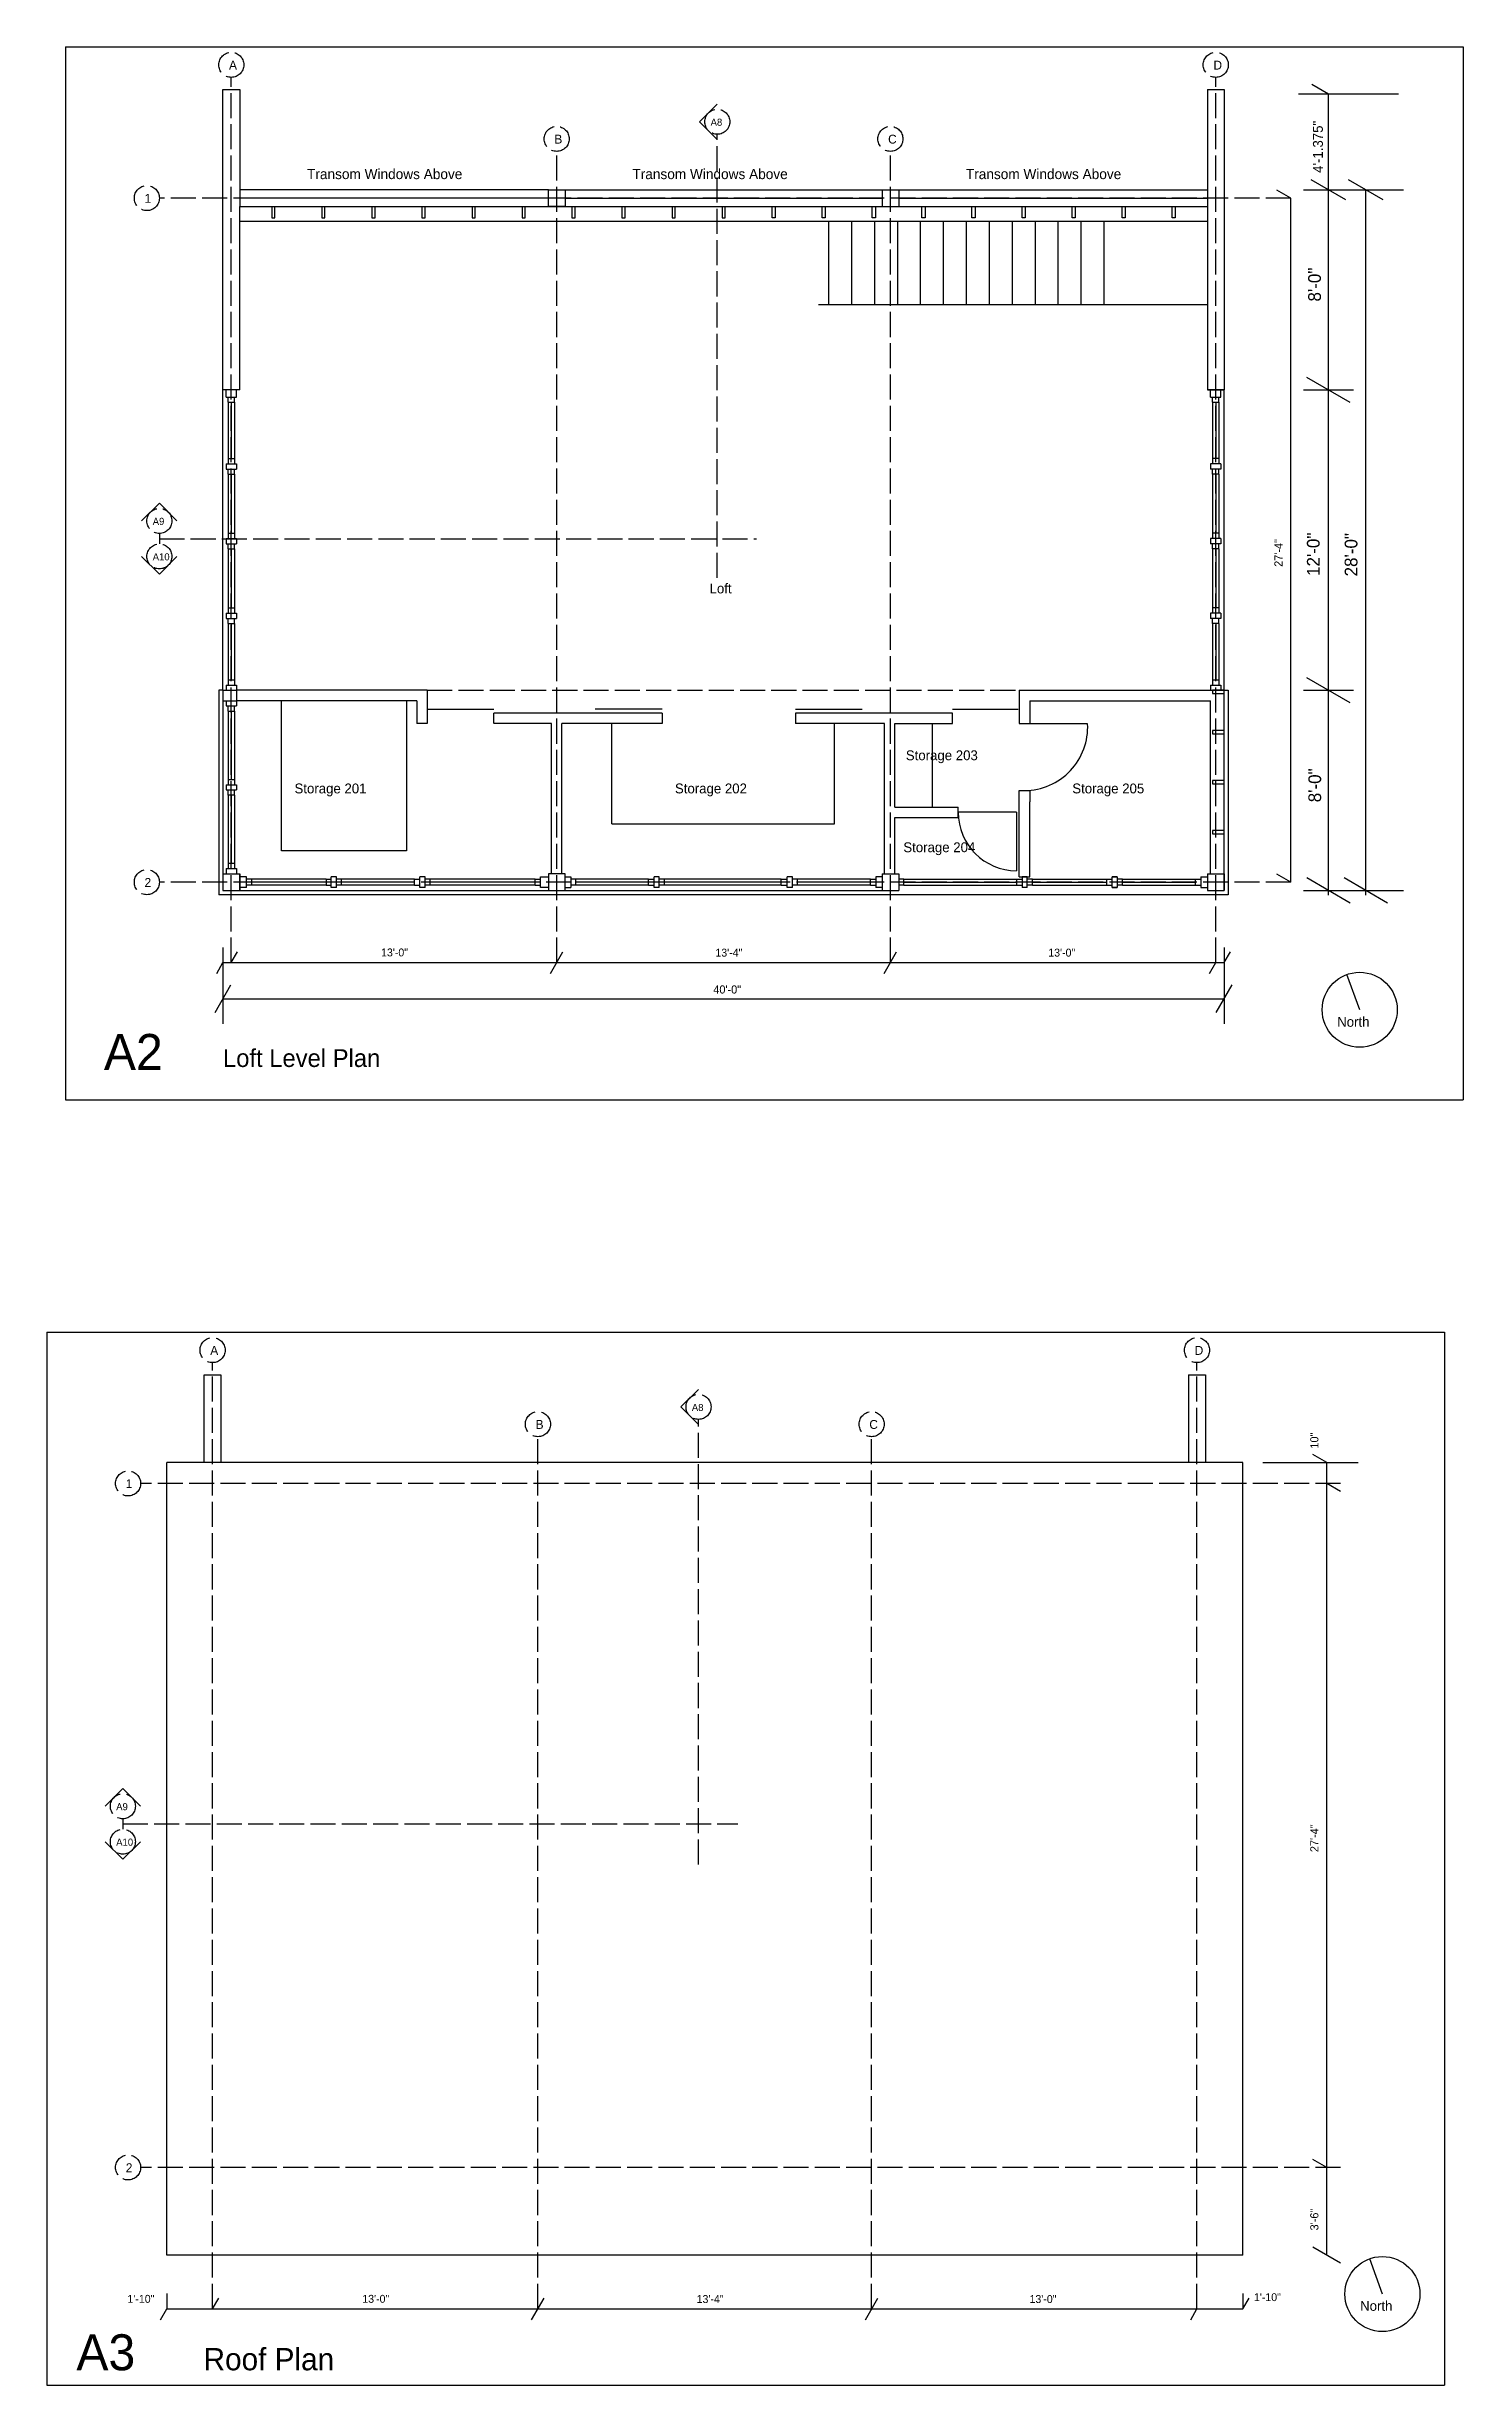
# Model space of a CAD drawing. Header units: inches. Extents: x 1328 to 6141, y 1498 to 3235.
# Drawn here: x 1328 to 2007, y 1498 to 2619 of the extents above; entities that cross this region are included whole.
import ezdxf

# ---------------------------------------------------------------- set-up
doc = ezdxf.new("R2010")
doc.units = ezdxf.units.IN
doc.header["$MEASUREMENT"] = 0
doc.linetypes.add('ACAD_ISO02W100', pattern=[15, 12, -3])
for name, color, linetype in [('const', 253, 'Continuous'), ('e1', 253, 'Continuous'), ('e2', 251, 'Continuous'), ('glass', 172, 'Continuous'), ('grid', 30, 'ACAD_ISO02W100'), ('millwork', 40, 'Continuous'), ('soffit', 253, 'ACAD_ISO02W100'), ('stairs', 140, 'Continuous'), ('walls', 7, 'Continuous')]:
    doc.layers.add(name, color=color, linetype=linetype)

msp = doc.modelspace()

# ---------------------------------------------------------------- texts
at = {"layer": 'const', "attachment_point": 1}
for s, insert, char_height, width in [('A', (1415.2, 2612.4), 4.26, 1625.197), ('D', (1887.2, 2612.4), 4.26, 1625.197), ('A8', (1646.1, 2584.6), 3.41, 1300.158), ('B', (1571.2, 2576.9), 4.26, 1625.197), ('C', (1731.2, 2576.9), 4.26, 1625.197), ('Transom Windows Above', (1452.6, 2560.5), 4.889, 1864.026), ('Transom Windows Above', (1608.6, 2560.5), 4.889, 1864.026), ('Transom Windows Above', (1768.5, 2560.5), 4.889, 1864.026), ('1', (1374.7, 2548.5), 4.26, 1625.197), ('A9', (1378.6, 2393.2), 3.41, 1300.158), ('A10', (1378.6, 2376.2), 3.41, 1300.158), ('Loft', (1645.6, 2361.7), 4.74, 1805.775), ('Storage 203', (1739.7, 2281.7), 4.736, 1805.775), ('Storage 201', (1446.6, 2265.8), 4.736, 1805.775), ('Storage 202', (1629, 2265.8), 4.736, 1805.775), ('Storage 205', (1819.5, 2265.8), 4.736, 1805.775), ('Storage 204', (1738.5, 2237.6), 4.736, 1805.775), ('2', (1374.7, 2220.5), 4.26, 1625.197), ('13\'-0"', (1488.1, 2186.7), 3.79, 1444.62), ('13\'-4"', (1648.4, 2186.6), 3.79, 1444.62), ('13\'-0"', (1808, 2186.6), 3.79, 1444.62), ('40\'-0"', (1647.4, 2169), 3.91, 1491.22), ('North', (1946.5, 2153.9), 4.74, 1805.775), ('A2', (1355.2, 2145.7), 17.26, 6582.049), ('Loft Level Plan', (1412.3, 2138.4), 8.525, 3250.395), ('A', (1406.2, 1996.1), 4.26, 1625.197), ('D', (1878.2, 1996.1), 4.26, 1625.197), ('A8', (1637.1, 1968.3), 3.41, 1300.158), ('B', (1562.2, 1960.6), 4.26, 1625.197), ('C', (1722.2, 1960.6), 4.26, 1625.197), ('1', (1365.7, 1932.2), 4.26, 1625.197), ('A9', (1361.1, 1776.9), 3.41, 1300.158), ('A10', (1361.1, 1759.9), 3.41, 1300.158), ('2', (1365.7, 1604.2), 4.26, 1625.197), ('1\'-10"', (1366.5, 1541.1), 3.79, 1444.62), ('13\'-0"', (1479.1, 1541.1), 3.79, 1444.62), ('13\'-4"', (1639.4, 1541), 3.79, 1444.62), ('13\'-0"', (1799, 1541), 3.79, 1444.62), ('1\'-10"', (1906.6, 1541.9), 3.79, 1444.62), ('North', (1957.5, 1538.2), 4.74, 1805.775), ('A3', (1342, 1522.2), 17.26, 6582.049), ('Roof Plan', (1403, 1515.6), 10.66, 4062.993)]:
    msp.add_mtext(s, dxfattribs=dict(at, insert=insert, char_height=char_height, width=width))
at = {"layer": 'const', "attachment_point": 1, "rotation": 90}
for s, insert, char_height, width in [('4\'-1.375"', (1934.9, 2558.6), 4.74, 1805.775), ('8\'-0"', (1932.6, 2496.9), 6.11, 2330.032), ('27\'-4"', (1916.4, 2369.7), 3.91, 1491.22), ('12\'-0"', (1932, 2365.3), 6.11, 2330.032), ('28\'-0"', (1950.1, 2365.1), 6.11, 2330.032), ('8\'-0"', (1932.7, 2256.8), 6.11, 2330.032), ('10"', (1933.6, 1946.9), 3.91, 1491.22), ('27\'-4"', (1933.6, 1753.4), 3.91, 1491.22), ('3\'-6"', (1933.6, 1572), 3.91, 1491.22)]:
    msp.add_mtext(s, dxfattribs=dict(at, insert=insert, char_height=char_height, width=width))

# ---------------------------------------------------------------- linework, layer by layer
for p, q in [((1336.8, 2619.1), (2006.9, 2619.1)), ((1336.8, 2619.1), (1336.8, 2114.1)), ((2006.9, 2619.1), (2006.9, 2114.1)), ((1336.8, 2114.1), (2006.9, 2114.1)), ((1327.8, 2002.8), (1997.9, 2002.8)), ((1327.8, 2002.8), (1327.8, 1497.8)), ((1997.9, 2002.8), (1997.9, 1497.8)), ((1327.8, 1497.8), (1997.9, 1497.8))]:
    msp.add_line(p, q)
at = {"layer": 'const'}
for p, q in [((1975.9, 2596.3), (1927.9, 2596.3)), ((1942.3, 2596.3), (1934.3, 2600.9)), ((1942.3, 2212.3), (1942.3, 2596.3)), ((1924.3, 2546.5), (1917.6, 2550.3)), ((1924.3, 2218.5), (1924.3, 2546.5)), ((1930.3, 2550.5), (1978.3, 2550.5)), ((1950.6, 2545.7), (1934, 2555.3)), ((1968.6, 2545.7), (1952, 2555.3)), ((1960.3, 2212.3), (1960.3, 2550.5)), ((1952.7, 2448.5), (1931.9, 2460.5)), ((1930.3, 2454.5), (1954.3, 2454.5)), ((1930.3, 2310.5), (1954.3, 2310.5)), ((1952.7, 2304.5), (1931.9, 2316.5)), ((1924.3, 2218.5), (1917.6, 2222.3)), ((1952.7, 2208.5), (1931.9, 2220.5)), ((1970.7, 2208.5), (1949.9, 2220.5)), ((1930.3, 2214.5), (1978.3, 2214.5)), ((1412.3, 2187.2), (1412.3, 2150.6)), ((1892.3, 2187.2), (1892.3, 2150.6)), ((1409.3, 2174.7), (1412.3, 2179.9)), ((1412.3, 2179.9), (1892.3, 2179.9)), ((1416.3, 2179.9), (1419.3, 2185.1)), ((1569.3, 2174.7), (1575.3, 2185.1)), ((1729.3, 2174.7), (1735.3, 2185.1)), ((1885.3, 2174.7), (1888.3, 2179.9)), ((1892.3, 2179.9), (1895.3, 2185.1)), ((1408.5, 2156), (1416.1, 2169.3)), ((1888.5, 2156), (1896.1, 2169.3)), ((1412.3, 2162.6), (1892.3, 2162.6)), ((1941.5, 1940.2), (1934.8, 1944)), ((1941.5, 1560.2), (1941.5, 1940.2)), ((1948.1, 1926.3), (1941.5, 1930.2)), ((1941.5, 1602.2), (1934.8, 1606)), ((1948.1, 1556.3), (1934.8, 1564)), ((1385.3, 1541.7), (1385.3, 1534.4)), ((1407.3, 1534.4), (1410.3, 1539.6)), ((1560.3, 1529.2), (1566.3, 1539.6)), ((1720.3, 1529.2), (1726.3, 1539.6)), ((1901.3, 1541.7), (1901.3, 1534.4)), ((1901.3, 1534.4), (1904.3, 1539.6)), ((1382.3, 1529.2), (1385.3, 1534.4)), ((1385.3, 1534.4), (1901.3, 1534.4)), ((1876.3, 1529.2), (1879.3, 1534.4))]:
    msp.add_line(p, q, dxfattribs=at)
at = {"layer": 'e1'}
for p, q in [((1412.3, 2310.5), (1412.3, 2454.5)), ((1892.3, 2310.5), (1892.3, 2454.5)), ((1410.3, 2310.5), (1410.3, 2212.5)), ((1412.3, 2310.5), (1410.3, 2310.5)), ((1892.3, 2310.5), (1894.3, 2310.5)), ((1894.3, 2310.5), (1894.3, 2212.5)), ((1894.3, 2212.5), (1410.3, 2212.5)), ((1901.3, 1560.2), (1385.3, 1560.2))]:
    msp.add_line(p, q, dxfattribs=at)
for centre in [(1957.3, 2157.3), (1968.2, 1541.5)]:
    msp.add_circle(centre, 18, dxfattribs=at)
at = {"layer": 'e2'}
for p, q in [((1568.3, 2550.5), (1420.3, 2550.5)), ((1576.3, 2550.5), (1728.3, 2550.5)), ((1736.3, 2550.5), (1884.3, 2550.5)), ((1412.3, 2305.5), (1412.3, 2222.5)), ((1440.3, 2233.5), (1440.3, 2305.5)), ((1500.3, 2305.5), (1500.3, 2233.5)), ((1500.3, 2233.5), (1440.3, 2233.5)), ((1420.3, 2214.5), (1568.3, 2214.5)), ((1576.3, 2214.5), (1728.3, 2214.5)), ((1910.9, 1940.2), (1956.5, 1940.2))]:
    msp.add_line(p, q, dxfattribs=at)
at = {"layer": 'glass'}
for p, q in [((1414.8, 2448.6), (1414.8, 2421.6)), ((1417.8, 2448.6), (1417.8, 2421.6)), ((1886.8, 2448.6), (1886.8, 2421.6)), ((1889.8, 2448.6), (1889.8, 2421.6)), ((1414.8, 2414.1), (1414.8, 2385.8)), ((1417.8, 2414.1), (1417.8, 2385.8)), ((1886.8, 2414.1), (1886.8, 2385.8)), ((1889.8, 2414.1), (1889.8, 2385.8)), ((1414.8, 2378.3), (1414.8, 2350)), ((1417.8, 2378.3), (1417.8, 2350)), ((1886.8, 2378.3), (1886.8, 2350)), ((1889.8, 2378.3), (1889.8, 2350)), ((1414.8, 2342.5), (1414.8, 2315.5)), ((1417.8, 2342.5), (1417.8, 2315.5)), ((1886.8, 2342.5), (1886.8, 2315.5)), ((1889.8, 2342.5), (1889.8, 2315.5)), ((1414.8, 2300.5), (1414.8, 2267.7)), ((1417.8, 2300.5), (1417.8, 2267.7)), ((1414.8, 2260.2), (1414.8, 2227.5)), ((1417.8, 2260.2), (1417.8, 2227.5)), ((1461.7, 2220), (1426, 2220)), ((1461.7, 2217), (1426, 2217)), ((1504.2, 2220), (1469.2, 2220)), ((1504.2, 2217), (1469.2, 2217)), ((1562, 2220), (1511.7, 2220)), ((1562, 2217), (1511.7, 2217)), ((1616.3, 2220), (1581.5, 2220)), ((1616.3, 2217), (1581.5, 2217)), ((1680, 2220), (1624, 2220)), ((1680, 2217), (1624, 2217)), ((1722.8, 2220), (1687.8, 2220)), ((1722.8, 2217), (1687.8, 2217)), ((1738.8, 2220), (1792.9, 2220)), ((1738.8, 2217), (1792.9, 2217)), ((1800.4, 2220), (1836.1, 2220)), ((1800.4, 2217), (1836.1, 2217)), ((1843.6, 2220), (1878.6, 2220)), ((1843.6, 2217), (1878.6, 2217))]:
    msp.add_line(p, q, dxfattribs=at)
at = {"layer": 'grid'}
for p, q in [((1416.3, 2179.9), (1416.3, 2604.4)), ((1888.3, 2179.9), (1888.3, 2604.4)), ((1572.3, 2179.9), (1572.3, 2568.9)), ((1649.3, 2364.4), (1649.3, 2577.1)), ((1732.3, 2179.9), (1732.3, 2568.9)), ((1924.3, 2546.5), (1381.8, 2546.5)), ((1381.8, 2385.7), (1381.8, 2380.7)), ((1381.8, 2383.2), (1668.1, 2383.2)), ((1924.3, 2218.5), (1381.8, 2218.5)), ((1407.3, 1534.4), (1407.3, 1988.1)), ((1879.3, 1534.4), (1879.3, 1988.1)), ((1563.3, 1534.4), (1563.3, 1952.6)), ((1640.3, 1747.5), (1640.3, 1960.9)), ((1723.3, 1534.4), (1723.3, 1952.6)), ((1948.1, 1930.2), (1372.8, 1930.2)), ((1364.3, 1769.4), (1364.3, 1764.4)), ((1364.3, 1766.9), (1659.1, 1766.9)), ((1948.1, 1602.2), (1372.8, 1602.2))]:
    msp.add_line(p, q, dxfattribs=at)
for centre in [(1416.3, 2610.4), (1888.3, 2610.4), (1572.3, 2574.9), (1649.3, 2583.1), (1732.3, 2574.9), (1375.8, 2546.5), (1381.8, 2391.7), (1381.8, 2374.7), (1375.8, 2218.5), (1407.3, 1994.1), (1879.3, 1994.1), (1563.3, 1958.6), (1640.3, 1966.9), (1723.3, 1958.6), (1366.8, 1930.2), (1364.3, 1775.4), (1364.3, 1758.4), (1366.8, 1602.2)]:
    msp.add_circle(centre, 6, dxfattribs=at)
at = {"layer": 'millwork'}
for p, q in [((1416.3, 2448.6), (1416.3, 2421.6)), ((1888.3, 2448.6), (1888.3, 2421.6)), ((1416.3, 2414.1), (1416.3, 2385.8)), ((1888.3, 2414.1), (1888.3, 2385.8)), ((1416.3, 2378.3), (1416.3, 2350)), ((1888.3, 2378.3), (1888.3, 2350)), ((1416.3, 2342.5), (1416.3, 2315.5)), ((1888.3, 2342.5), (1888.3, 2315.5)), ((1416.3, 2300.5), (1416.3, 2267.7)), ((1510.7, 2301.5), (1542.2, 2301.5)), ((1622.8, 2301.5), (1590.8, 2301.5)), ((1686.8, 2301.5), (1718.8, 2301.5)), ((1762.1, 2301.5), (1793.6, 2301.5)), ((1598.8, 2246.5), (1598.8, 2294.5)), ((1705.5, 2246.5), (1705.5, 2294.5)), ((1752.5, 2254.5), (1752.5, 2294.5)), ((1796.6, 2294.5), (1826.8, 2294.5)), ((1416.3, 2260.2), (1416.3, 2227.5)), ((1598.8, 2246.5), (1705.5, 2246.5)), ((1792.8, 2252), (1764.8, 2252)), ((1792.8, 2252), (1792.8, 2224)), ((1461.7, 2218.5), (1426, 2218.5)), ((1504.2, 2218.5), (1469.2, 2218.5)), ((1562, 2218.5), (1511.7, 2218.5)), ((1616.3, 2218.5), (1581.5, 2218.5)), ((1680, 2218.5), (1624, 2218.5)), ((1722.8, 2218.5), (1687.8, 2218.5)), ((1738.8, 2218.5), (1792.9, 2218.5)), ((1800.4, 2218.5), (1836.1, 2218.5)), ((1843.6, 2218.5), (1878.6, 2218.5))]:
    msp.add_line(p, q, dxfattribs=at)
for centre, radius, start, end in [((1796.4, 2292.9), 30.5, 270.515, 2.8476), ((1792.8, 2252), 28, 180, 270)]:
    msp.add_arc(centre, radius, start, end, dxfattribs=at)
at = {"layer": 'soffit'}
msp.add_line((1510.2, 2310.5), (1794.1, 2310.5), dxfattribs=at)
at = {"layer": 'stairs'}
for p, q in [((1702.8, 2495.5), (1702.8, 2535.5)), ((1713.8, 2495.5), (1713.8, 2535.5)), ((1724.8, 2495.5), (1724.8, 2535.5)), ((1735.8, 2495.5), (1735.8, 2535.5)), ((1746.8, 2495.5), (1746.8, 2535.5)), ((1757.8, 2495.5), (1757.8, 2535.5)), ((1768.8, 2495.5), (1768.8, 2535.5)), ((1779.8, 2495.5), (1779.8, 2535.5)), ((1790.8, 2495.5), (1790.8, 2535.5)), ((1801.8, 2495.5), (1801.8, 2535.5)), ((1812.8, 2495.5), (1812.8, 2535.5)), ((1823.8, 2495.5), (1823.8, 2535.5)), ((1834.8, 2495.5), (1834.8, 2535.5)), ((1697.8, 2495.5), (1884.3, 2495.5))]:
    msp.add_line(p, q, dxfattribs=at)
at = {"layer": 'walls'}
for p, q in [((1412.3, 2454.5), (1412.3, 2598.5)), ((1412.3, 2598.5), (1420.3, 2598.5)), ((1420.3, 2598.5), (1420.3, 2542.5)), ((1649.3, 2591.6), (1640.8, 2583.1)), ((1884.3, 2598.5), (1884.3, 2542.5)), ((1884.3, 2598.5), (1892.3, 2598.5)), ((1892.3, 2598.5), (1892.3, 2454.5)), ((1649.3, 2574.6), (1640.8, 2583.1)), ((1568.3, 2546.5), (1420.3, 2546.5)), ((1568.3, 2542.5), (1568.3, 2550.5)), ((1568.3, 2550.5), (1576.3, 2550.5)), ((1576.3, 2550.5), (1576.3, 2542.5)), ((1576.3, 2546.5), (1728.3, 2546.5)), ((1728.3, 2550.5), (1736.3, 2550.5)), ((1728.3, 2550.5), (1728.3, 2542.5)), ((1736.3, 2550.5), (1736.3, 2542.5)), ((1736.3, 2546.5), (1884.3, 2546.5)), ((1420.3, 2454.5), (1420.3, 2542.5)), ((1420.3, 2542.5), (1884.3, 2542.5)), ((1420.3, 2535.5), (1884.3, 2535.5)), ((1576.3, 2542.5), (1568.3, 2542.5)), ((1576.3, 2542.5), (1568.3, 2542.5)), ((1728.3, 2542.5), (1736.3, 2542.5)), ((1728.3, 2542.5), (1736.3, 2542.5)), ((1884.3, 2542.5), (1884.3, 2454.5)), ((1420.3, 2454.5), (1412.3, 2454.5)), ((1413.8, 2451.1), (1413.8, 2454.5)), ((1413.8, 2451.1), (1418.8, 2451.1)), ((1414.8, 2448.6), (1414.8, 2451.1)), ((1414.8, 2448.6), (1417.8, 2448.6)), ((1417.8, 2448.6), (1417.8, 2451.1)), ((1418.8, 2451.1), (1418.8, 2454.5)), ((1884.3, 2454.5), (1892.3, 2454.5)), ((1892.3, 2454.5), (1884.3, 2454.5)), ((1885.8, 2454.5), (1890.8, 2454.5)), ((1885.8, 2451.1), (1885.8, 2454.5)), ((1885.8, 2451.1), (1890.8, 2451.1)), ((1886.8, 2448.6), (1886.8, 2451.1)), ((1886.8, 2448.6), (1889.8, 2448.6)), ((1889.8, 2448.6), (1889.8, 2451.1)), ((1890.8, 2451.1), (1890.8, 2454.5)), ((1413.8, 2419.1), (1418.8, 2419.1)), ((1413.8, 2419.1), (1413.8, 2416.6)), ((1413.8, 2416.6), (1418.8, 2416.6)), ((1414.8, 2421.6), (1414.8, 2419.1)), ((1414.8, 2421.6), (1417.8, 2421.6)), ((1414.8, 2414.1), (1414.8, 2416.6)), ((1414.8, 2414.1), (1417.8, 2414.1)), ((1417.8, 2421.6), (1417.8, 2419.1)), ((1417.8, 2414.1), (1417.8, 2416.6)), ((1418.8, 2419.1), (1418.8, 2416.6)), ((1890.8, 2419.1), (1885.8, 2419.1)), ((1885.8, 2419.1), (1885.8, 2416.6)), ((1890.8, 2416.6), (1885.8, 2416.6)), ((1889.8, 2421.6), (1886.8, 2421.6)), ((1886.8, 2421.6), (1886.8, 2419.1)), ((1886.8, 2414.1), (1886.8, 2416.6)), ((1889.8, 2414.1), (1886.8, 2414.1)), ((1889.8, 2421.6), (1889.8, 2419.1)), ((1889.8, 2414.1), (1889.8, 2416.6)), ((1890.8, 2419.1), (1890.8, 2416.6)), ((1373.3, 2391.7), (1381.8, 2400.2)), ((1390.2, 2391.7), (1381.8, 2400.2)), ((1413.8, 2383.3), (1418.8, 2383.3)), ((1413.8, 2383.3), (1413.8, 2380.8)), ((1413.8, 2380.8), (1418.8, 2380.8)), ((1414.8, 2385.8), (1414.8, 2383.3)), ((1414.8, 2385.8), (1417.8, 2385.8)), ((1414.8, 2378.3), (1414.8, 2380.8)), ((1414.8, 2378.3), (1417.8, 2378.3)), ((1417.8, 2385.8), (1417.8, 2383.3)), ((1417.8, 2378.3), (1417.8, 2380.8)), ((1418.8, 2383.3), (1418.8, 2380.8)), ((1885.8, 2383.3), (1885.8, 2380.8)), ((1890.8, 2383.3), (1885.8, 2383.3)), ((1890.8, 2380.8), (1885.8, 2380.8)), ((1889.8, 2385.8), (1886.8, 2385.8)), ((1886.8, 2385.8), (1886.8, 2383.3)), ((1886.8, 2378.3), (1886.8, 2380.8)), ((1889.8, 2378.3), (1886.8, 2378.3)), ((1889.8, 2385.8), (1889.8, 2383.3)), ((1889.8, 2378.3), (1889.8, 2380.8)), ((1890.8, 2383.3), (1890.8, 2380.8)), ((1373.3, 2374.7), (1381.8, 2366.2)), ((1390.2, 2374.7), (1381.8, 2366.2)), ((1413.8, 2347.5), (1418.8, 2347.5)), ((1413.8, 2347.5), (1413.8, 2345)), ((1413.8, 2345), (1418.8, 2345)), ((1414.8, 2350), (1414.8, 2347.5)), ((1414.8, 2350), (1417.8, 2350)), ((1414.8, 2342.5), (1414.8, 2345)), ((1417.8, 2350), (1417.8, 2347.5)), ((1417.8, 2342.5), (1417.8, 2345)), ((1418.8, 2347.5), (1418.8, 2345)), ((1890.8, 2347.5), (1885.8, 2347.5)), ((1885.8, 2347.5), (1885.8, 2345)), ((1890.8, 2345), (1885.8, 2345)), ((1886.8, 2350), (1886.8, 2347.5)), ((1889.8, 2350), (1886.8, 2350)), ((1886.8, 2342.5), (1886.8, 2345)), ((1889.8, 2350), (1889.8, 2347.5)), ((1889.8, 2342.5), (1889.8, 2345)), ((1890.8, 2347.5), (1890.8, 2345)), ((1414.8, 2342.5), (1417.8, 2342.5)), ((1889.8, 2342.5), (1886.8, 2342.5)), ((1412.3, 2310.5), (1418.8, 2310.5)), ((1412.3, 2310.5), (1412.3, 2305.5)), ((1413.8, 2313), (1418.8, 2313)), ((1413.8, 2313), (1413.8, 2310.5)), ((1414.8, 2315.5), (1417.8, 2315.5)), ((1414.8, 2315.5), (1414.8, 2313)), ((1417.8, 2315.5), (1417.8, 2313)), ((1418.8, 2313), (1418.8, 2303)), ((1510.2, 2310.5), (1418.8, 2310.5)), ((1510.2, 2310.5), (1510.2, 2294.5)), ((1794.1, 2310.5), (1884.3, 2310.5)), ((1794.1, 2310.5), (1794.1, 2294.5)), ((1884.3, 2310.5), (1892.3, 2310.5)), ((1884.8, 2310.5), (1890.8, 2310.5)), ((1885.8, 2313), (1885.8, 2310.5)), ((1885.8, 2313), (1890.8, 2313)), ((1886.8, 2315.5), (1886.8, 2313)), ((1886.8, 2315.5), (1889.8, 2315.5)), ((1886.8, 2310.5), (1892.3, 2310.5)), ((1889.8, 2315.5), (1889.8, 2313)), ((1890.8, 2313), (1890.8, 2310.5)), ((1892.3, 2214.5), (1892.3, 2310.5)), ((1412.3, 2305.5), (1418.8, 2305.5)), ((1413.8, 2305.5), (1413.8, 2303)), ((1413.8, 2303), (1418.8, 2303)), ((1414.8, 2300.5), (1414.8, 2303)), ((1414.8, 2300.5), (1417.8, 2300.5)), ((1417.8, 2300.5), (1417.8, 2303)), ((1505.2, 2305.5), (1418.8, 2305.5)), ((1505.2, 2305.5), (1505.2, 2294.5)), ((1542.2, 2294.8), (1542.2, 2299.5)), ((1622.8, 2299.5), (1542.2, 2299.5)), ((1622.8, 2299.5), (1622.8, 2294.5)), ((1686.8, 2299.5), (1686.8, 2294.5)), ((1762.1, 2299.5), (1686.8, 2299.5)), ((1762.1, 2294.5), (1762.1, 2299.5)), ((1799.1, 2305.5), (1799.1, 2294.5)), ((1799.1, 2305.5), (1885.8, 2305.5)), ((1885.8, 2222.5), (1885.8, 2305.5)), ((1510.2, 2294.5), (1505.2, 2294.5)), ((1542.2, 2294.8), (1542.2, 2294.5)), ((1569.8, 2294.5), (1542.2, 2294.5)), ((1569.8, 2222.5), (1569.8, 2294.5)), ((1622.8, 2294.5), (1574.8, 2294.5)), ((1574.8, 2222.5), (1574.8, 2294.5)), ((1729.5, 2294.5), (1686.8, 2294.5)), ((1729.5, 2222.5), (1729.5, 2294.5)), ((1734.5, 2294.5), (1762.1, 2294.5)), ((1734.5, 2254.5), (1734.5, 2294.5)), ((1794.1, 2294.5), (1799.1, 2294.5)), ((1413.8, 2265.2), (1418.8, 2265.2)), ((1413.8, 2265.2), (1413.8, 2262.7)), ((1414.8, 2267.7), (1414.8, 2265.2)), ((1414.8, 2267.7), (1417.8, 2267.7)), ((1417.8, 2267.7), (1417.8, 2265.2)), ((1418.8, 2265.2), (1418.8, 2262.7)), ((1413.8, 2262.7), (1418.8, 2262.7)), ((1414.8, 2260.2), (1414.8, 2262.7)), ((1417.8, 2260.2), (1414.8, 2260.2)), ((1417.8, 2260.2), (1417.8, 2262.7)), ((1734.5, 2254.5), (1764.8, 2254.5)), ((1764.8, 2249.5), (1764.8, 2254.5)), ((1794.1, 2262.5), (1799.1, 2262.5)), ((1794.1, 2221), (1794.1, 2262.5)), ((1799.1, 2262.5), (1799.1, 2257)), ((1799.1, 2221), (1799.1, 2257)), ((1734.5, 2222.5), (1734.5, 2249.5)), ((1734.5, 2249.5), (1764.8, 2249.5)), ((1412.3, 2222.5), (1420.3, 2222.5)), ((1412.3, 2222.5), (1412.3, 2214.5)), ((1413.8, 2225), (1418.8, 2225)), ((1413.8, 2225), (1413.8, 2222.5)), ((1417.8, 2227.5), (1414.8, 2227.5)), ((1414.8, 2227.5), (1414.8, 2225)), ((1417.8, 2227.5), (1417.8, 2225)), ((1418.8, 2225), (1418.8, 2222.5)), ((1420.3, 2222.5), (1420.3, 2214.5)), ((1420.3, 2214.5), (1420.3, 2222.5)), ((1423.5, 2221), (1420.3, 2221)), ((1423.5, 2216), (1423.5, 2221)), ((1464.2, 2216), (1464.2, 2221)), ((1466.7, 2221), (1464.2, 2221)), ((1466.7, 2216), (1466.7, 2221)), ((1506.7, 2216), (1506.7, 2221)), ((1509.2, 2221), (1506.7, 2221)), ((1509.2, 2216), (1509.2, 2221)), ((1564.5, 2216), (1564.5, 2221)), ((1564.5, 2221), (1568.3, 2221)), ((1576.3, 2222.5), (1568.3, 2222.5)), ((1568.3, 2222.5), (1568.3, 2214.5)), ((1576.3, 2214.5), (1576.3, 2222.5)), ((1576.3, 2221), (1579, 2221)), ((1579, 2221), (1579, 2217)), ((1621.5, 2221), (1619, 2221)), ((1619, 2216), (1619, 2221)), ((1621.5, 2216), (1621.5, 2221)), ((1682.8, 2216), (1682.8, 2221)), ((1685.3, 2221), (1682.8, 2221)), ((1685.3, 2216), (1685.3, 2221)), ((1728, 2221), (1725.3, 2221)), ((1725.3, 2221), (1725.3, 2217)), ((1728.3, 2222.5), (1736.3, 2222.5)), ((1728.3, 2222.5), (1728.3, 2214.5)), ((1736.3, 2222.5), (1736.3, 2214.5)), ((1794.1, 2221), (1799.1, 2221)), ((1795.4, 2221), (1795.4, 2216)), ((1797.9, 2221), (1795.4, 2221)), ((1797.9, 2216), (1797.9, 2221)), ((1838.6, 2216), (1838.6, 2221)), ((1838.6, 2221), (1841.1, 2221)), ((1841.1, 2221), (1838.6, 2221)), ((1841.1, 2221), (1841.1, 2216)), ((1881.1, 2221), (1881.1, 2216)), ((1881.1, 2221), (1884.3, 2221)), ((1884.3, 2222.5), (1892.3, 2222.5)), ((1884.3, 2222.5), (1884.3, 2214.5)), ((1892.3, 2222.5), (1892.3, 2214.5)), ((1412.3, 2214.5), (1420.3, 2214.5)), ((1423.5, 2216), (1420.3, 2216)), ((1426, 2220), (1423.5, 2220)), ((1426, 2217), (1423.5, 2217)), ((1426, 2220), (1426, 2217)), ((1461.7, 2220), (1464.2, 2220)), ((1461.7, 2220), (1461.7, 2217)), ((1461.7, 2217), (1464.2, 2217)), ((1466.7, 2216), (1464.2, 2216)), ((1469.2, 2220), (1466.7, 2220)), ((1469.2, 2217), (1466.7, 2217)), ((1469.2, 2217), (1469.2, 2220)), ((1504.2, 2220), (1506.7, 2220)), ((1504.2, 2217), (1504.2, 2220)), ((1504.2, 2217), (1506.7, 2217)), ((1509.2, 2216), (1506.7, 2216)), ((1511.7, 2220), (1509.2, 2220)), ((1511.7, 2217), (1509.2, 2217)), ((1511.7, 2217), (1511.7, 2220)), ((1562, 2217), (1562, 2220)), ((1562, 2220), (1564.5, 2220)), ((1562, 2217), (1564.5, 2217)), ((1568.3, 2216), (1564.5, 2216)), ((1568.3, 2214.5), (1576.3, 2214.5)), ((1576.3, 2216), (1579, 2216)), ((1581.5, 2220), (1579, 2220)), ((1581.5, 2217), (1579, 2217)), ((1579, 2217), (1579, 2216)), ((1581.5, 2217), (1581.5, 2220)), ((1616.3, 2220), (1619, 2220)), ((1616.3, 2217), (1616.3, 2220)), ((1616.3, 2217), (1619, 2217)), ((1621.5, 2216), (1619, 2216)), ((1624, 2220), (1621.5, 2220)), ((1624, 2217), (1621.5, 2217)), ((1624, 2217), (1624, 2220)), ((1680, 2217), (1680, 2220)), ((1680, 2220), (1682.8, 2220)), ((1680, 2217), (1682.8, 2217)), ((1685.3, 2216), (1682.8, 2216)), ((1687.8, 2220), (1685.3, 2220)), ((1687.8, 2217), (1685.3, 2217)), ((1687.8, 2217), (1687.8, 2220)), ((1722.8, 2217), (1722.8, 2220)), ((1722.8, 2220), (1725.3, 2220)), ((1722.8, 2217), (1725.3, 2217)), ((1725.3, 2217), (1725.3, 2216)), ((1728, 2216), (1725.3, 2216)), ((1728.3, 2214.5), (1736.3, 2214.5)), ((1738.8, 2220), (1736.3, 2220)), ((1738.8, 2217), (1736.3, 2217)), ((1738.8, 2217), (1738.8, 2220)), ((1792.9, 2217), (1792.9, 2220)), ((1792.9, 2220), (1795.4, 2220)), ((1792.9, 2217), (1795.4, 2217)), ((1797.9, 2216), (1795.4, 2216)), ((1800.4, 2220), (1797.9, 2220)), ((1800.4, 2217), (1797.9, 2217)), ((1800.4, 2217), (1800.4, 2220)), ((1836.1, 2220), (1838.6, 2220)), ((1836.1, 2217), (1836.1, 2220)), ((1836.1, 2217), (1838.6, 2217)), ((1838.6, 2216), (1841.1, 2216)), ((1841.1, 2216), (1838.6, 2216)), ((1843.6, 2220), (1841.1, 2220)), ((1843.6, 2217), (1841.1, 2217)), ((1843.6, 2217), (1843.6, 2220)), ((1843.6, 2217), (1843.6, 2220)), ((1878.6, 2217), (1878.6, 2220)), ((1878.6, 2220), (1881.1, 2220)), ((1878.6, 2217), (1881.1, 2217)), ((1881.1, 2216), (1884.3, 2216)), ((1884.3, 2214.5), (1892.3, 2214.5)), ((1957.3, 2157.3), (1951.1, 2174.2)), ((1403.3, 1940.2), (1403.3, 1982.2)), ((1403.3, 1982.2), (1411.3, 1982.2)), ((1411.3, 1982.2), (1411.3, 1940.2)), ((1640.3, 1975.3), (1631.8, 1966.9)), ((1875.3, 1982.2), (1883.3, 1982.2)), ((1875.3, 1982.2), (1875.3, 1940.2)), ((1883.3, 1982.2), (1883.3, 1940.2)), ((1640.3, 1958.4), (1631.8, 1966.9)), ((1385.3, 1560.2), (1385.3, 1940.2)), ((1901.3, 1940.2), (1385.3, 1940.2)), ((1901.3, 1560.2), (1901.3, 1940.2)), ((1355.8, 1775.4), (1364.3, 1783.9)), ((1372.8, 1775.4), (1364.3, 1783.9)), ((1355.8, 1758.4), (1364.3, 1750)), ((1372.8, 1758.4), (1364.3, 1750)), ((1968.2, 1541.5), (1962.1, 1558.4))]:
    msp.add_line(p, q, dxfattribs=at)
for points in [[(1435.7, 2542.5), (1435.7, 2537), (1437.2, 2537), (1437.2, 2542.5)], [(1459.7, 2542.5), (1459.7, 2537), (1461.2, 2537), (1461.2, 2542.5)], [(1483.7, 2542.5), (1483.7, 2537), (1485.2, 2537), (1485.2, 2542.5)], [(1507.7, 2542.5), (1507.7, 2537), (1509.2, 2537), (1509.2, 2542.5)], [(1531.7, 2542.5), (1531.7, 2537), (1533.2, 2537), (1533.2, 2542.5)], [(1555.7, 2542.5), (1555.7, 2537), (1557.2, 2537), (1557.2, 2542.5)], [(1579.6, 2542.5), (1579.6, 2537), (1581.1, 2537), (1581.1, 2542.5)], [(1603.6, 2542.5), (1603.6, 2537), (1605.1, 2537), (1605.1, 2542.5)], [(1627.6, 2542.5), (1627.6, 2537), (1629.1, 2537), (1629.1, 2542.5)], [(1651.6, 2542.5), (1651.6, 2537), (1653.1, 2537), (1653.1, 2542.5)], [(1677.1, 2542.5), (1677.1, 2537), (1675.6, 2537), (1675.6, 2542.5)], [(1701.1, 2542.5), (1701.1, 2537), (1699.6, 2537), (1699.6, 2542.5)], [(1725.1, 2542.5), (1725.1, 2537), (1723.6, 2537), (1723.6, 2542.5)], [(1748.9, 2542.5), (1748.9, 2537), (1747.4, 2537), (1747.4, 2542.5)], [(1772.9, 2542.5), (1772.9, 2537), (1771.4, 2537), (1771.4, 2542.5)], [(1796.9, 2542.5), (1796.9, 2537), (1795.4, 2537), (1795.4, 2542.5)], [(1820.9, 2542.5), (1820.9, 2537), (1819.4, 2537), (1819.4, 2542.5)], [(1844.9, 2542.5), (1844.9, 2537), (1843.4, 2537), (1843.4, 2542.5)], [(1868.9, 2542.5), (1868.9, 2537), (1867.4, 2537), (1867.4, 2542.5)], [(1892.3, 2310.5), (1886.8, 2310.5), (1886.8, 2309), (1892.3, 2309)], [(1892.3, 2291.2), (1886.8, 2291.2), (1886.8, 2289.7), (1892.3, 2289.7)], [(1892.3, 2267.2), (1886.8, 2267.2), (1886.8, 2265.7), (1892.3, 2265.7)], [(1892.3, 2243.2), (1886.8, 2243.2), (1886.8, 2241.7), (1892.3, 2241.7)]]:
    msp.add_lwpolyline(points, dxfattribs=at)

msp.set_redraw_order([(e.dxf.handle, doc.entitydb.next_handle()) for e in msp.query("TEXT MTEXT ATTDEF DIMENSION ARC_DIMENSION")])  # texts and dimensions are drawn at this point

doc.saveas('drawing.dxf')
